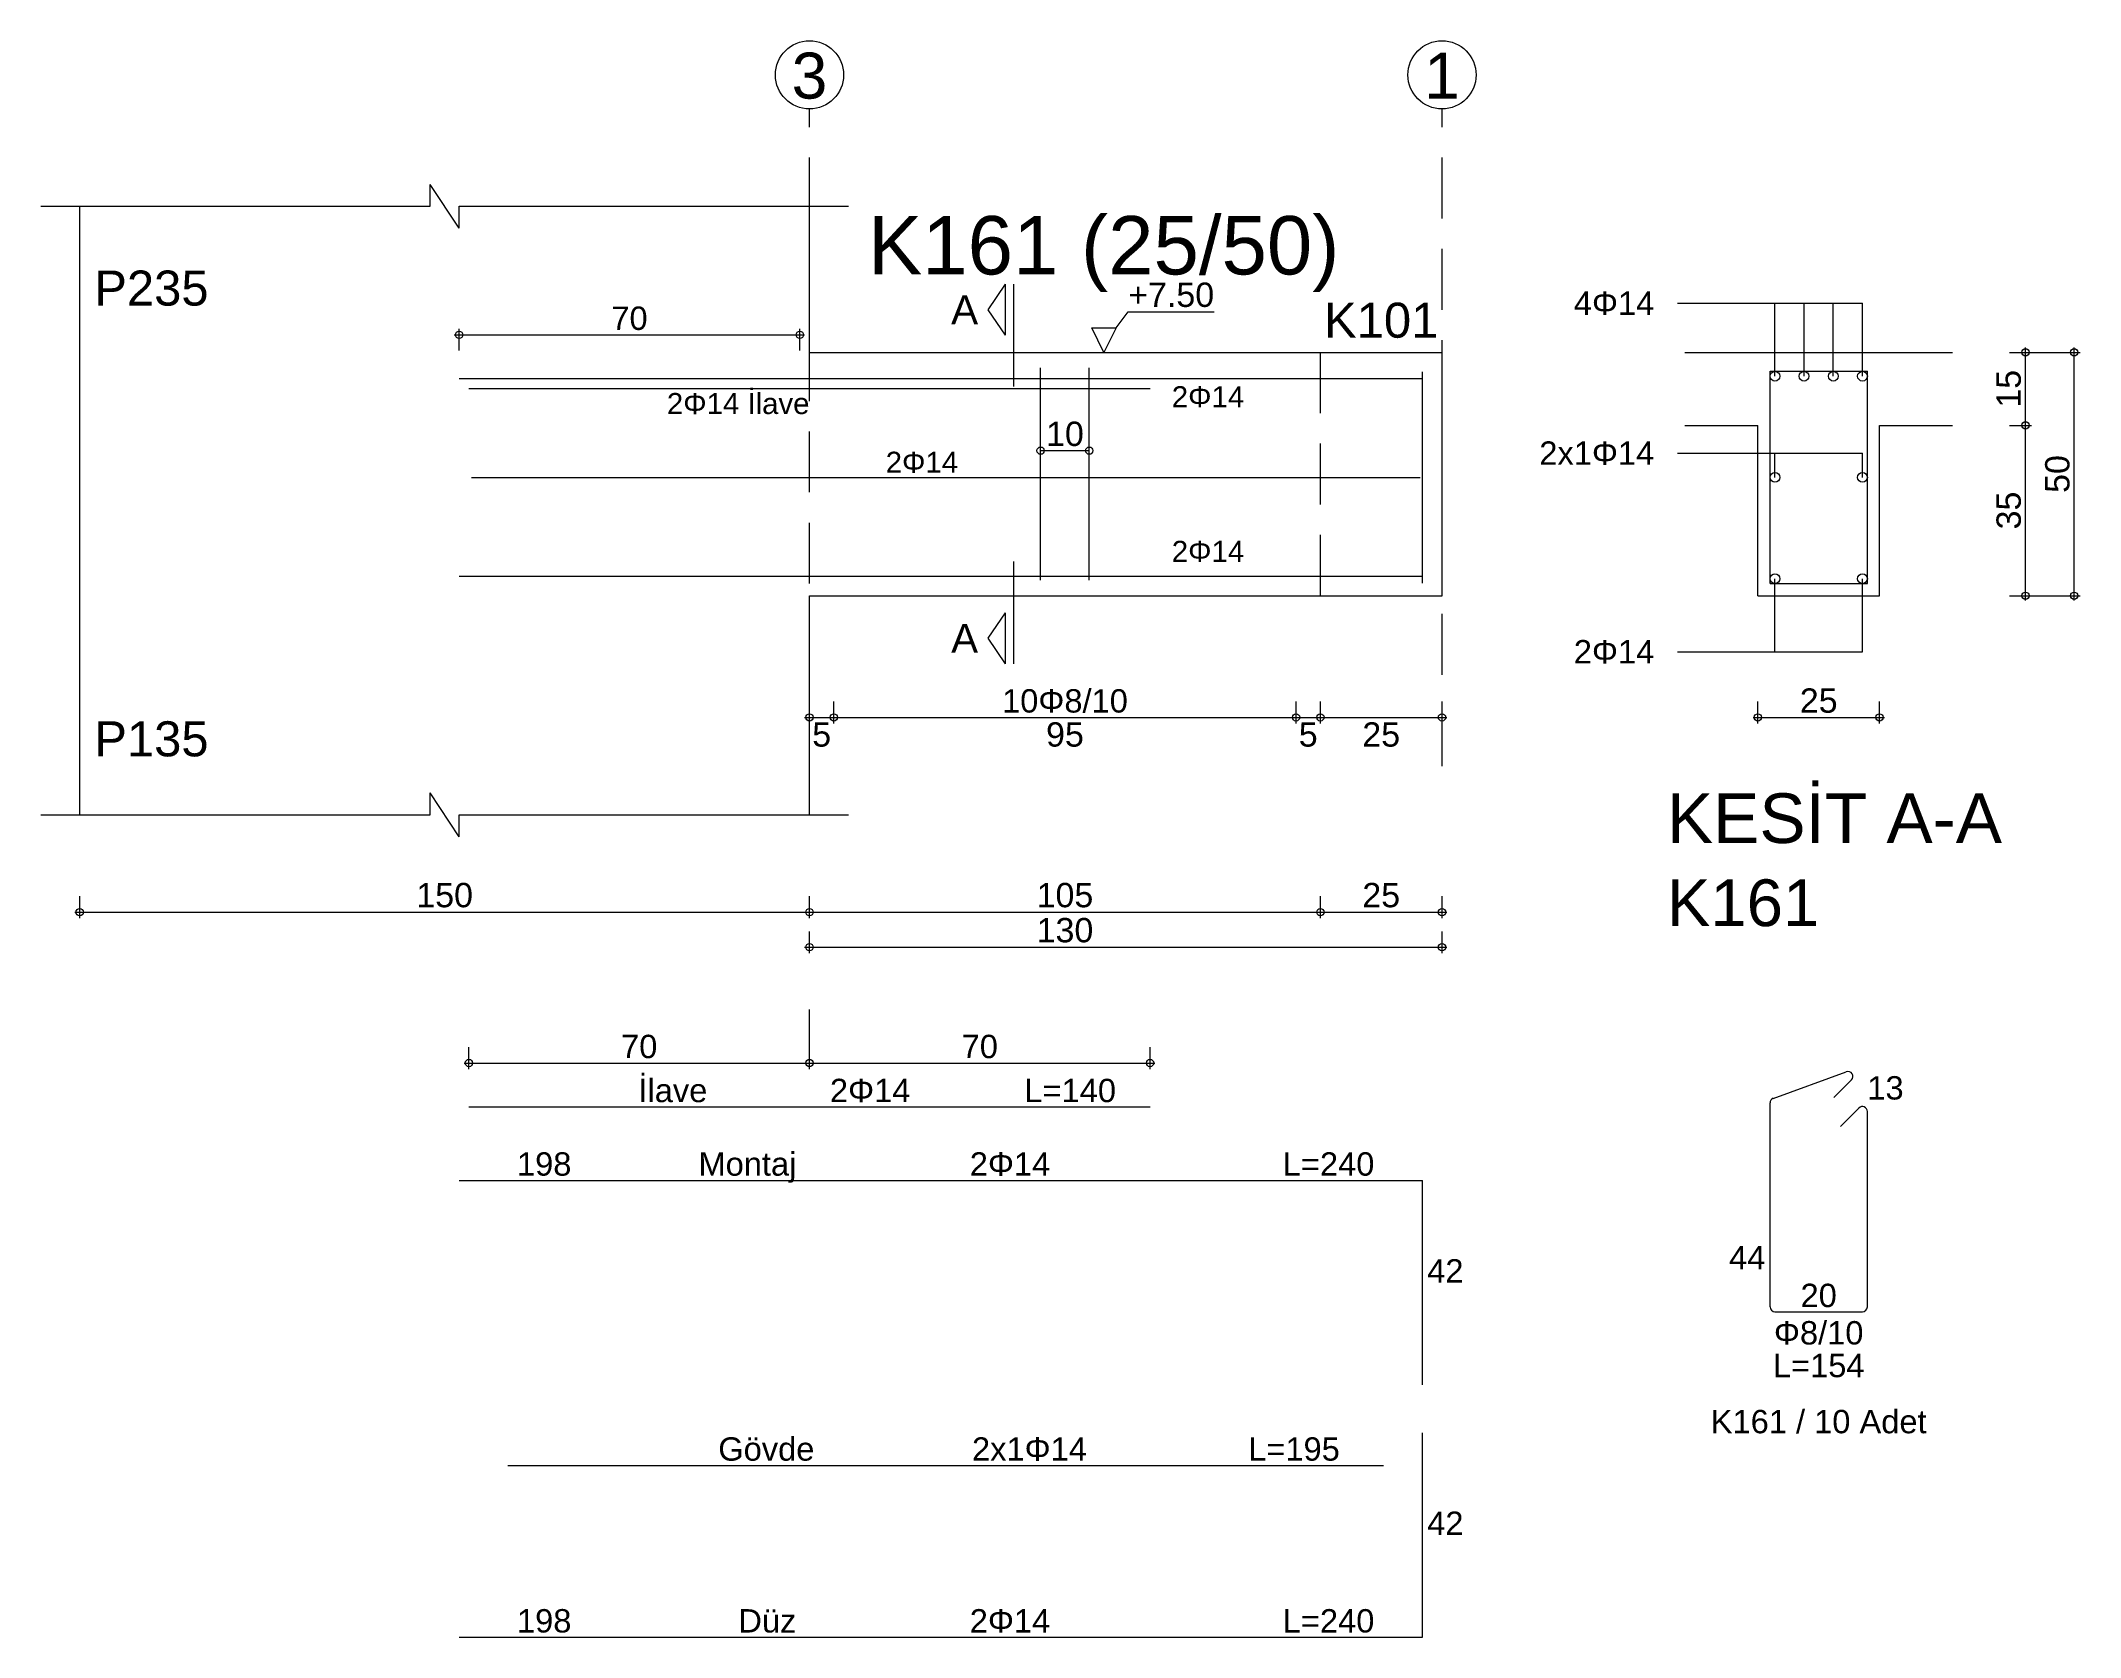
# Model space of a CAD drawing. Header units: millimetres. Extents: x 23801 to 80069, y 9628 to 14137.
# Drawn here: x 50431 to 51059, y 13042 to 13534 of the extents above; entities that cross this region are included whole.
import ezdxf

# ---------------------------------------------------------------- set-up
doc = ezdxf.new("R2010")
doc.units = ezdxf.units.MM
doc.linetypes.add('DASHDOT2', pattern=[12.7, 6.35, -3.175, 0, -3.175])
doc.linetypes.add('DASHED4', pattern=[18.75, 12.5, -6.25])
doc.layers.add('aks', color=251, linetype='DASHDOT2', lineweight=35)
for name, color, linetype in [('Donatı Topl. Uzun. Yazısı', 7, 'Continuous'), ('Donatı Uz. Yazısı', 7, 'Continuous'), ('Donatı Yazısı', 7, 'Continuous'), ('Donatı Çizgisi', 7, 'Continuous'), ('Kiriş', 7, 'Continuous'), ('Standart', 7, 'Continuous'), ('Ölçülendirme', 7, 'Continuous')]:
    doc.layers.add(name, color=color, linetype=linetype)
doc.styles.add('arial_1_18', font='arial.ttf', dxfattribs={"height": 0.2})

# ---------------------------------------------------------------- blocks, each defined once
blk = doc.blocks.new('IDE475Entity7424')
at = {"layer": 'aks', "color": 30, "linetype": 'DASHED4', "lineweight": 5}
for points in [[(4150.56, 1648.65), (4150.56, 1783.65)], [(4280.56, 1648.65), (4280.56, 1783.65)], [(4150.56, 1587.65), (4150.56, 1598.65)]]:
    blk.add_lwpolyline(points, dxfattribs=at)
at = {"layer": 'aks', "color": 1, "linetype": 'Continuous', "lineweight": 5}
for centre in [(4150.56, 1790.65), (4280.56, 1790.65)]:
    blk.add_circle(centre, 7, dxfattribs=at)
at = {"layer": 'Donatı Çizgisi', "color": 5, "linetype": 'Continuous', "lineweight": 5}
for points in [[(4078.56, 1728.25), (4276.56, 1728.25)], [(4198.06, 1686.85), (4198.06, 1730.45)], [(4208.06, 1686.85), (4208.06, 1730.45)], [(4276.56, 1686.25), (4276.56, 1729.65)], [(4347.98, 1686.15), (4347.98, 1729.75)], [(4347.98, 1729.75), (4367.98, 1729.75)], [(4367.98, 1686.15), (4367.98, 1729.75)], [(4080.56, 1726.25), (4220.56, 1726.25)], [(4081.06, 1707.95), (4276.06, 1707.95)], [(4078.56, 1687.65), (4276.56, 1687.65)], [(4347.98, 1686.15), (4367.98, 1686.15)], [(4348.65, 1580.39), (4363.66, 1585.86)], [(4361.09, 1580.54), (4364.73, 1584.18)], [(4080.56, 1578.65), (4220.56, 1578.65)], [(4347.98, 1537.57), (4347.98, 1579.44)], [(4362.47, 1574.63), (4366.24, 1578.41)], [(4367.98, 1537.57), (4367.98, 1577.69)], [(4078.56, 1563.55), (4276.56, 1563.55)], [(4276.56, 1521.55), (4276.56, 1563.55)], [(4349, 1536.55), (4366.96, 1536.55)], [(4276.56, 1469.7), (4276.56, 1511.7)], [(4088.56, 1505), (4268.56, 1505)], [(4078.56, 1469.7), (4276.56, 1469.7)]]:
    blk.add_lwpolyline(points, dxfattribs=at)
for centre in [(4348.98, 1728.75), (4354.98, 1728.75), (4360.98, 1728.75), (4366.98, 1728.75), (4348.98, 1707.95), (4366.98, 1707.95), (4348.98, 1687.15), (4366.98, 1687.15)]:
    blk.add_circle(centre, 1, dxfattribs=at)
for centre, start, end in [((4364.01, 1584.9), 315, 110), ((4349, 1579.44), 110, 180), ((4366.96, 1577.69), 0, 135), ((4349, 1537.57), 180, 270), ((4366.96, 1537.57), 270, 0)]:
    blk.add_arc(centre, 1.02, start, end, dxfattribs=at)
at = {"layer": 'Kiriş', "color": 1, "linetype": 'Continuous', "lineweight": 5}
for points in [[(4072.56, 1763.65), (4072.56, 1768.15)], [(4078.56, 1759.15), (4072.56, 1768.15)], [(3992.56, 1763.65), (4072.56, 1763.65)], [(4000.56, 1638.65), (4000.56, 1763.65)], [(4078.56, 1759.15), (4078.56, 1763.65)], [(4078.56, 1763.65), (4158.56, 1763.65)], [(4150.56, 1733.65), (4150.56, 1763.65)], [(4150.56, 1733.65), (4280.56, 1733.65)], [(4280.56, 1683.65), (4280.56, 1733.65)], [(4330.48, 1733.65), (4385.48, 1733.65)], [(4330.48, 1718.65), (4345.48, 1718.65)], [(4345.48, 1683.65), (4345.48, 1718.65)], [(4370.48, 1718.65), (4385.48, 1718.65)], [(4370.48, 1683.65), (4370.48, 1718.65)], [(4150.56, 1683.65), (4280.56, 1683.65)], [(4150.56, 1638.65), (4150.56, 1683.65)], [(4345.48, 1683.65), (4370.48, 1683.65)], [(4078.56, 1634.15), (4072.56, 1643.15)], [(4072.56, 1638.65), (4072.56, 1643.15)], [(3992.56, 1638.65), (4072.56, 1638.65)], [(4078.56, 1638.65), (4158.56, 1638.65)], [(4078.56, 1634.15), (4078.56, 1638.65)]]:
    blk.add_lwpolyline(points, dxfattribs=at)
at = {"layer": 'Kiriş', "color": 1, "linetype": 'DASHED4', "lineweight": 5}
for points in [[(4255.56, 1683.65), (4255.56, 1733.65)], [(4280.56, 1683.65), (4280.56, 1733.65)]]:
    blk.add_lwpolyline(points, dxfattribs=at)
at = {"layer": 'Ölçülendirme', "color": 1, "linetype": 'Continuous', "lineweight": 5}
for points in [[(4187.31, 1742.4), (4190.81, 1747.65)], [(4190.81, 1737.15), (4190.81, 1747.65)], [(4192.56, 1726.65), (4192.56, 1747.65)], [(4328.98, 1743.75), (4366.98, 1743.75)], [(4348.98, 1728.75), (4348.98, 1743.75)], [(4354.98, 1728.75), (4354.98, 1743.75)], [(4360.98, 1728.75), (4360.98, 1743.75)], [(4366.98, 1728.75), (4366.98, 1743.75)], [(4190.81, 1737.15), (4187.31, 1742.4)], [(4213.56, 1738.65), (4216.06, 1741.98)], [(4216.06, 1741.98), (4233.74, 1741.98)], [(4077.56, 1737.25), (4149.56, 1737.25)], [(4078.56, 1734), (4078.56, 1738.5)], [(4148.56, 1734), (4148.56, 1738.5)], [(4211.06, 1733.65), (4208.56, 1738.65)], [(4208.56, 1738.65), (4213.56, 1738.65)], [(4213.56, 1738.65), (4211.06, 1733.65)], [(4211.06, 1733.65), (4211.06, 1733.65)], [(4397.23, 1733.65), (4411.73, 1733.65)], [(4400.48, 1682.65), (4400.48, 1734.65)], [(4410.48, 1682.65), (4410.48, 1734.65)], [(4397.23, 1718.65), (4401.73, 1718.65)], [(4198.06, 1713.45), (4208.06, 1713.45)], [(4328.98, 1712.95), (4366.98, 1712.95)], [(4348.98, 1707.95), (4348.98, 1712.95)], [(4366.98, 1707.95), (4366.98, 1712.95)], [(4192.56, 1669.65), (4192.56, 1690.65)], [(4348.98, 1672.15), (4348.98, 1687.15)], [(4366.98, 1672.15), (4366.98, 1687.15)], [(4397.23, 1683.65), (4411.73, 1683.65)], [(4187.31, 1674.9), (4190.81, 1680.15)], [(4190.81, 1669.65), (4190.81, 1680.15)], [(4190.81, 1669.65), (4187.31, 1674.9)], [(4328.98, 1672.15), (4366.98, 1672.15)], [(4150.56, 1657.4), (4150.56, 1661.9)], [(4155.56, 1657.4), (4155.56, 1661.9)], [(4250.56, 1657.4), (4250.56, 1661.9)], [(4255.56, 1657.4), (4255.56, 1661.9)], [(4280.56, 1657.4), (4280.56, 1661.9)], [(4345.48, 1657.4), (4345.48, 1661.9)], [(4370.48, 1657.4), (4370.48, 1661.9)], [(4149.56, 1658.65), (4281.56, 1658.65)], [(4344.48, 1658.65), (4371.48, 1658.65)], [(3999.56, 1618.65), (4281.56, 1618.65)], [(4000.56, 1617.4), (4000.56, 1621.9)], [(4150.56, 1617.4), (4150.56, 1621.9)], [(4255.56, 1617.4), (4255.56, 1621.9)], [(4280.56, 1617.4), (4280.56, 1621.9)], [(4150.56, 1610.2), (4150.56, 1614.7)], [(4280.56, 1610.2), (4280.56, 1614.7)], [(4149.56, 1611.45), (4281.56, 1611.45)], [(4080.56, 1586.4), (4080.56, 1590.9)], [(4150.56, 1586.4), (4150.56, 1590.9)], [(4150.56, 1586.4), (4150.56, 1590.9)], [(4220.56, 1586.4), (4220.56, 1590.9)], [(4079.56, 1587.65), (4151.56, 1587.65)], [(4149.56, 1587.65), (4221.56, 1587.65)]]:
    blk.add_lwpolyline(points, dxfattribs=at)
for centre in [(4078.56, 1737.25), (4148.56, 1737.25), (4400.48, 1733.65), (4410.48, 1733.65), (4400.48, 1718.65), (4198.06, 1713.45), (4208.06, 1713.45), (4400.48, 1683.65), (4410.48, 1683.65), (4150.56, 1658.65), (4155.56, 1658.65), (4155.56, 1658.65), (4250.56, 1658.65), (4250.56, 1658.65), (4255.56, 1658.65), (4255.56, 1658.65), (4280.56, 1658.65), (4345.48, 1658.65), (4370.48, 1658.65), (4000.56, 1618.65), (4150.56, 1618.65), (4150.56, 1618.65), (4255.56, 1618.65), (4255.56, 1618.65), (4280.56, 1618.65), (4150.56, 1611.45), (4280.56, 1611.45), (4080.56, 1587.65), (4150.56, 1587.65), (4150.56, 1587.65), (4220.56, 1587.65)]:
    blk.add_circle(centre, 0.75, dxfattribs=at)
at = {"layer": 'aks', "color": 1, "linetype": 'Continuous', "lineweight": 5, "style": 'arial_1_18'}
for s, p in [('3', (4146.89, 1785.77)), ('1', (4276.89, 1785.77))]:
    blk.add_text(s, height=9.45, dxfattribs=at).set_placement(p)
at = {"layer": 'Donatı Topl. Uzun. Yazısı', "color": 1, "linetype": 'Continuous', "lineweight": 5, "style": 'arial_1_18'}
for s, p in [('L=140', (4194.73, 1579.61)), ('L=240', (4247.83, 1564.51)), ('L=154', (4348.57, 1523.11)), ('L=195', (4240.73, 1505.96)), ('L=240', (4247.83, 1470.66))]:
    blk.add_text(s, height=4.8, dxfattribs=at).set_placement(p)
at = {"layer": 'Donatı Uz. Yazısı', "color": 1, "linetype": 'Continuous', "lineweight": 5, "style": 'arial_1_18'}
for s, p in [('13', (4367.98, 1580.15)), ('198', (4090.44, 1564.51)), ('42', (4277.52, 1542.55)), ('44', (4339.56, 1545.27)), ('20', (4354.25, 1537.51)), ('42', (4277.52, 1490.7)), ('198', (4090.44, 1470.66))]:
    blk.add_text(s, height=4.8, dxfattribs=at).set_placement(p)
at = {"layer": 'Donatı Yazısı', "color": 5, "linetype": 'Continuous', "lineweight": 5, "style": 'arial_1_18'}
for s, height, p in [('4Φ14', 4.8, (4307.65, 1741.35)), ('2Φ14 İlave', 4.32, (4121.25, 1720.97)), ('2x1Φ14', 4.8, (4300.56, 1710.55)), ('2Φ14', 4.8, (4307.65, 1669.75)), ('2Φ14', 4.8, (4154.76, 1579.61)), ('2Φ14', 4.8, (4183.5, 1564.51)), ('Φ8/10', 4.8, (4348.78, 1529.83)), ('K161 / 10 Adet', 4.8, (4335.8, 1511.59)), ('2x1Φ14', 4.8, (4183.96, 1505.96)), ('2Φ14', 4.8, (4183.5, 1470.66))]:
    blk.add_text(s, height=height, dxfattribs=at).set_placement(p)
for p in [(4225.02, 1722.37), (4166.22, 1708.91), (4225.02, 1690.61)]:
    blk.add_text('2Φ14', height=4.32, rotation=360, dxfattribs=at).set_placement(p)
at = {"layer": 'Donatı Yazısı', "color": 1, "linetype": 'Continuous', "lineweight": 5, "style": 'arial_1_18'}
for s, p in [('İlave', (4115.4, 1579.61)), ('Montaj', (4127.74, 1564.51)), ('Gövde', (4131.81, 1505.96)), ('Düz', (4135.94, 1470.66))]:
    blk.add_text(s, height=4.8, dxfattribs=at).set_placement(p)
at = {"layer": 'Kiriş', "color": 1, "linetype": 'Continuous', "lineweight": 5, "style": 'arial_1_18'}
for s, height, p in [('K161 (25/50)', 12, (4162.56, 1749.65)), ('P235', 7.2, (4003.56, 1743.25)), ('K101', 7.2, (4256.32, 1736.65)), ('P135', 7.2, (4003.56, 1650.65)), ('KESİT A-A', 10.2, (4326.78, 1632.85)), ('K161', 9.6, (4326.78, 1615.77))]:
    blk.add_text(s, height=height, dxfattribs=at).set_placement(p)
at = {"layer": 'Ölçülendirme', "color": 1, "linetype": 'Continuous', "lineweight": 5, "style": 'arial_1_18'}
for s, height, p in [('+7.50', 5, (4216.06, 1742.98)), ('A', 5.95, (4179.67, 1739.42)), ('70', 4.8, (4109.83, 1738.25)), ('A', 5.95, (4179.67, 1671.92)), ('25', 5, (4354.1, 1659.61)), ('5', 5, (4151.12, 1652.65)), ('95', 5, (4199.18, 1652.65)), ('5', 5, (4251.12, 1652.65)), ('25', 5, (4264.18, 1652.65)), ('150', 5, (4069.74, 1619.65)), ('105', 5, (4197.24, 1619.65)), ('25', 5, (4264.18, 1619.65)), ('130', 5, (4197.24, 1612.45))]:
    blk.add_text(s, height=height, dxfattribs=at).set_placement(p)
for s, rotation, p in [('15', 90, (4399.52, 1722.27)), ('10', 360, (4199.18, 1714.41)), ('50', 90, (4409.52, 1704.77)), ('35', 90, (4399.52, 1697.27))]:
    blk.add_text(s, height=5, rotation=rotation, dxfattribs=at).set_placement(p)
at = {"layer": 'Ölçülendirme', "color": 5, "linetype": 'Continuous', "lineweight": 5, "style": 'arial_1_18'}
for s, p in [('10Φ8/10', (4190.14, 1659.65)), ('70', (4111.83, 1588.65)), ('70', (4181.83, 1588.65))]:
    blk.add_text(s, height=4.8, dxfattribs=at).set_placement(p)

msp = doc.modelspace()

# ---------------------------------------------------------------- block references
at = {"layer": 'Standart', "xscale": 1.5, "yscale": 1.5, "zscale": 1.5}
msp.add_blockref('IDE475Entity7424', (44441.73, 10837.3), dxfattribs=at)

doc.saveas('drawing.dxf')
